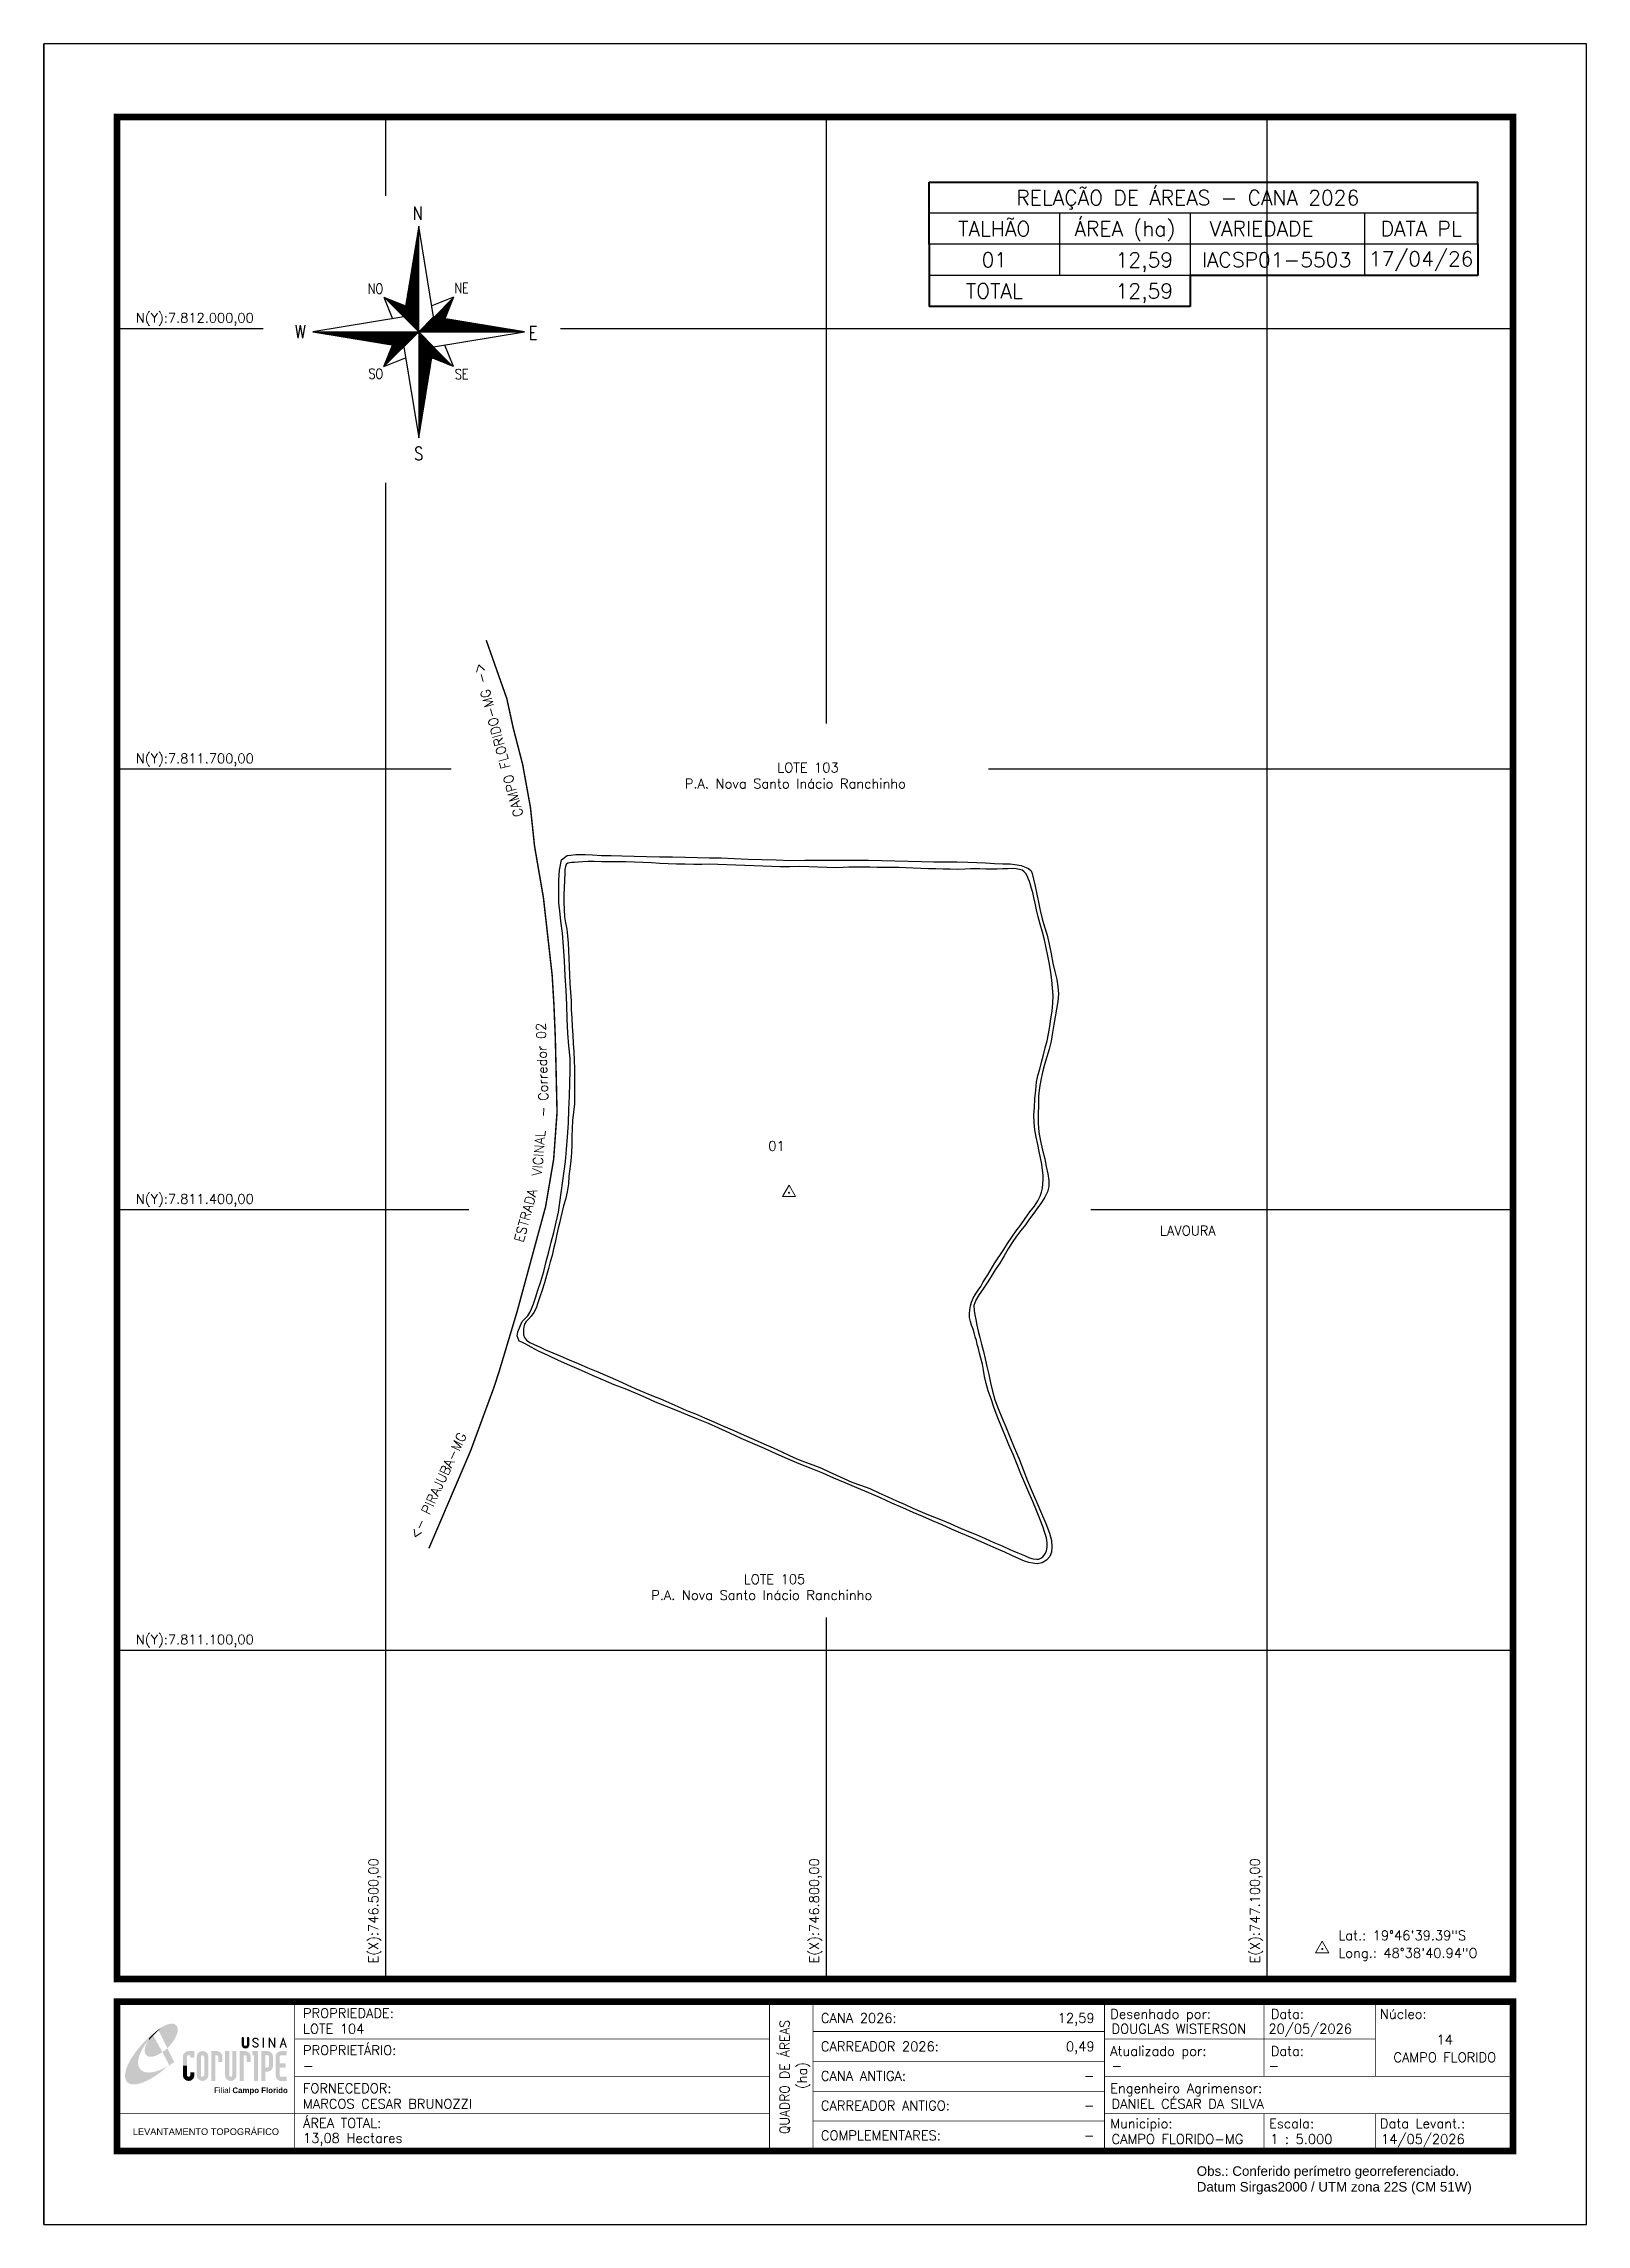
# Model space of a CAD drawing. Header units: millimetres. Extents: x 746267 to 747317, y 7810709 to 7812194.
import ezdxf
from ezdxf.enums import TextEntityAlignment as Align

# ---------------------------------------------------------------- set-up
doc = ezdxf.new("R2010")
doc.units = ezdxf.units.MM
doc.linetypes.add('LIN0', pattern=[0])
for name, color, linetype in [('0114LOTE104', 1, 'Continuous'), ('0114LOTE104001', 5, 'Continuous'), ('CONFRONTANTES', 7, 'Continuous'), ('ESTRADA', 1, 'Continuous'), ('MALHA', 8, 'Continuous'), ('MARGEM', 5, 'Continuous'), ('QUADRO_DE_AREAS_CANA_2023', 7, 'Continuous'), ('SETA_NORTE', 3, 'Continuous'), ('TEXTO', 7, 'Continuous')]:
    doc.layers.add(name, color=color, linetype=linetype)
doc.styles.add('ARIAL', font='arial.ttf')
doc.styles.add('marcelo', font='arial.ttf')
doc.styles.add('ROMANS', font='romans')
doc.styles.add('Simplex', font='simplex.shx')
doc.styles.get("Standard").update_dxf_attribs({"font": 'arial.ttf'})

msp = doc.modelspace()

# ---------------------------------------------------------------- texts
at = {"layer": 'CONFRONTANTES', "linetype": 'Continuous', "style": 'Simplex'}
for s, rotation, p in [('CAMPO FLORIDO-MG ->', 105, (746593.7, 7811668.3)), ('Corredor 02', 92, (746610.6, 7811474.1)), ('- ', 87, (746610.1, 7811462.8)), (' VICINAL', 85, (746605.6, 7811418.2)), ('ESTRADA', 75, (746593.6, 7811377.2)), ('<- PIRAJUBA-MG', 425, (746522, 7811175))]:
    msp.add_text(s, height=6.5, rotation=rotation, dxfattribs=at).set_placement(p)
for s, p in [('LOTE 103 ', (746766.5, 7811697.7)), ('P.A. Nova Santo Inácio Ranchinho', (746703.6, 7811686.8)), ('LAVOURA', (747027, 7811382.4)), ('LOTE 105 ', (746743.7, 7811145)), ('P.A. Nova Santo Inácio Ranchinho', (746680.7, 7811134.2))]:
    msp.add_text(s, height=6.5, dxfattribs=at).set_placement(p)
at = {"layer": 'MALHA', "style": 'Simplex'}
for s, p in [('N(Y):7.812.000,00', (746370.1, 7812007.2)), ('N(Y):7.811.700,00', (746370.1, 7811707.2)), ('N(Y):7.811.400,00', (746370.1, 7811407.2)), ('N(Y):7.811.100,00', (746370.1, 7811107.2))]:
    msp.add_text(s, height=6.5, dxfattribs=at).set_placement(p, align=Align.MIDDLE_CENTER)
for s, p in [('E(X):746.500,00', (746491.6, 7810922.4)), ('E(X):746.800,00', (746791.6, 7810922.4)), ('E(X):747.100,00', (747091.6, 7810922.4))]:
    msp.add_text(s, height=6.5, rotation=90, dxfattribs=at).set_placement(p, align=Align.MIDDLE_CENTER)
at = {"layer": 'MARGEM', "color": 7, "linetype": 'Continuous', "lineweight": 9}
for s, style, p in [('PROPRIEDADE:', 'Simplex', (746443.7, 7810856)), ('Desenhado por:', 'Simplex', (746993.1, 7810855.5)), ('Data:', 'Simplex', (747102.4, 7810855.5)), ('Núcleo:', 'Simplex', (747176.7, 7810855.5)), ('PROPRIETÁRIO:', 'Simplex', (746443.7, 7810830.8)), ('Atualizado por:', 'Simplex', (746993.1, 7810830.2)), ('Data:', 'Simplex', (747102.4, 7810830.2)), ('FORNECEDOR:', 'Simplex', (746443.7, 7810804.9)), ('Engenheiro Agrimensor:', 'Simplex', (746993.1, 7810804.9)), ('ÁREA TOTAL:', 'Simplex', (746443.7, 7810781.2)), ('Municipio:', 'Simplex', (746993.1, 7810780.9)), ('Escala:', 'Simplex', (747101.2, 7810780.9)), ('Data Levant.:', 'Simplex', (747176.7, 7810780.9)), ('Obs.: Conferido perímetro georreferenciado.', 'marcelo', (747052, 7810748.5)), ('Datum Sirgas2000 / UTM zona 22S (CM 51W)', 'marcelo', (747052, 7810737.8))]:
    msp.add_text(s, height=6.5, dxfattribs=dict(at, style=style)).set_placement(p, align=Align.TOP_LEFT)
at = {"layer": 'MARGEM', "color": 7, "linetype": 'Continuous', "style": 'Simplex'}
for s, p in [('CANA 2026:', (746796.2, 7810852.7)), ('LOTE 104', (746443.7, 7810845.4)), ('CARREADOR 2026:', (746796.2, 7810833.4)), ('DOUGLAS WISTERSON', (746994, 7810845.4)), ('20/05/2026', (747100.8, 7810845.4)), ('-', (746443.7, 7810820.2)), ('CANA ANTIGA:', (746796.2, 7810813.3)), ('-', (746994, 7810820.2)), ('-', (747100.8, 7810820.2)), ('MARCOS CESAR BRUNOZZI', (746443.7, 7810794.3)), ('CARREADOR ANTIGO:', (746796.2, 7810793.1)), ('DANIEL CÉSAR DA SILVA', (746994, 7810794.3)), ('13,08 Hectares', (746443.7, 7810771)), ('COMPLEMENTARES:', (746796.2, 7810772.8)), ('CAMPO FLORIDO-MG', (746994, 7810770.3)), ('1 : 5.000', (747102, 7810770.3)), ('14/05/2026', (747177.5, 7810770.3))]:
    msp.add_text(s, height=6.5, dxfattribs=at).set_placement(p, align=Align.TOP_LEFT)
for s, p in [('12,59', (746982.5, 7810852.7)), ('0,49', (746982.5, 7810833.4)), ('-', (746982.5, 7810813.3)), ('-', (746982.5, 7810793.1)), ('-', (746982.5, 7810772.8))]:
    msp.add_text(s, height=6.5, dxfattribs=at).set_placement(p, align=Align.TOP_RIGHT)
at = {"layer": 'MARGEM', "color": 7, "linetype": 'Continuous', "style": 'Simplex', "width": 0.95}
msp.add_text('QUADRO DE ÁREAS', height=6.5, rotation=90, dxfattribs=at).set_placement((746771.5, 7810809.3), align=Align.MIDDLE_CENTER)
at = {"layer": 'MARGEM', "color": 7, "linetype": 'Continuous', "style": 'Simplex'}
for s, p in [('14', (747220.8, 7810834.7)), ('CAMPO FLORIDO', (747220.8, 7810822.7))]:
    msp.add_text(s, height=6.5, dxfattribs=at).set_placement(p, align=Align.MIDDLE_CENTER)
msp.add_text('(ha)', height=6.5, rotation=90, dxfattribs=at).set_placement((746783.4, 7810810.3), align=Align.MIDDLE_CENTER)
at = {"layer": 'MARGEM', "color": 7, "linetype": 'ByBlock'}
msp.add_text('LEVANTAMENTO TOPOGRÁFICO', height=4.5, dxfattribs=at).set_placement((746377.6, 7810772.1), align=Align.MIDDLE_CENTER)
at = {"layer": 'QUADRO_DE_AREAS_CANA_2023', "linetype": 'Continuous', "style": 'Simplex'}
for s, height, p in [('RELAÇÃO DE ÁREAS - CANA 2026', 10.144, (747045.9, 7812089)), ('TALHÃO', 10.14, (746914.2, 7812067.9)), ('ÁREA (ha)', 10.14, (747003.1, 7812067.9)), ('VARIEDADE', 10.14, (747096.1, 7812067.9)), ('DATA PL', 10.14, (747204.7, 7812067.9)), ('01', 10.14, (746914.2, 7812046.7)), ('IACSP01-5503', 10.144, (747106.3, 7812046.7)), ('17/04/26', 10.14, (747204.7, 7812047.4)), ('TOTAL', 10.14, (746914.2, 7812025.5))]:
    msp.add_text(s, height=height, dxfattribs=at).set_placement(p, align=Align.MIDDLE_CENTER)
for p in [(747035.9, 7812041.6), (747035.9, 7812020.4)]:
    msp.add_text('12,59', height=10.14, dxfattribs=at).set_placement(p, align=Align.RIGHT)
at = {"layer": 'TEXTO', "linetype": 'Continuous', "style": 'Simplex'}
msp.add_text('01', height=6.5, dxfattribs=at).set_placement((746766, 7811443.3), align=Align.MIDDLE_CENTER)
at = {"layer": 'TEXTO', "linetype": 'ByBlock', "style": 'Simplex'}
for s, p in [('Lat.: 19°46\'39.39"S', (747148.4, 7810902.5, 328.4)), ('Long.: 48°38\'40.94"O', (747148.4, 7810890.5, 328.4))]:
    msp.add_text(s, height=6.5, dxfattribs=at).set_placement(p)

# ---------------------------------------------------------------- blocks, each defined once
blk = doc.blocks.new('A$C78F83FB3')
at = {"layer": 'MARGEM'}
h = blk.add_hatch(color=20, dxfattribs=at)
edge = h.paths.add_edge_path()
edge.add_ellipse((19.49, 23.77), major_axis=(-6.68, -6.67), ratio=0.469426, start_angle=292.73277, end_angle=601.25787)
edge.add_ellipse((22.83, 22.05), major_axis=(12.64, 11.29), ratio=0.457614, start_angle=79.90686, end_angle=107.91393)
edge = h.paths.add_edge_path()
edge.add_ellipse((18.28, 18.7), major_axis=(13.95, 13.59), ratio=0.386848, start_angle=63.96117, end_angle=264.59932)
edge.add_ellipse((22.83, 22.05), major_axis=(12.64, 11.29), ratio=0.457614, start_angle=107.91393, end_angle=245.11815, ccw=False)
edge.add_ellipse((19.49, 23.77), major_axis=(-6.68, -6.67), ratio=0.469426, start_angle=241.25787, end_angle=292.73277, ccw=False)
for color, points in [(20, [(15.46, 26.12), (14.17, 24.81), (14.06, 24.24), (14.39, 23.97), (14.67, 24.54), (19.47, 29.32), (18.48, 28.66), (17.31, 27.78)]), (7, [(58.42, 24.9), (57.9, 24.9), (57.9, 21.73, -0.414214), (57.15, 20.98), (56.84, 20.98, -0.414214), (56.09, 21.73), (56.09, 24.9), (55.57, 24.9), (55.57, 21.73, 0.414214), (56.84, 20.46), (57.15, 20.46, 0.414214), (58.42, 21.73)]), (7, [(61.7, 24.9), (61.23, 24.9, 0.396318), (60.04, 23.78), (60.04, 23.72, 0.151912), (60.39, 22.97), (60.46, 22.92), (62.18, 22), (62.85, 21.83, 0.12407), (62.51, 22.42), (60.75, 23.36, -0.13192), (60.56, 23.77, -0.385578), (61.23, 24.37), (61.7, 24.37, -0.414214), (62.37, 23.7), (62.89, 23.7, 0.414214)]), (7, [(62.37, 23.7), (62.89, 23.7, 0.414214), (61.7, 24.9), (61.23, 24.9, 0.396318), (60.04, 23.78), (60.04, 23.72, 0.151912), (60.39, 22.97), (60.46, 22.92), (62.18, 22), (62.18, 22, -0.131921), (62.37, 21.59, -0.385578), (61.7, 20.98), (61.23, 20.98, -0.414214), (60.56, 21.65), (60.04, 21.65, 0.414214), (61.23, 20.46), (61.7, 20.46, 0.402546), (62.89, 21.61, 0.165292), (62.51, 22.42), (60.75, 23.36, -0.13192), (60.56, 23.77, -0.385578), (61.23, 24.37), (61.7, 24.37, -0.414214)]), (7, [(30.97, 12.46), (29.13, 12.46), (29.13, 8.21, 1), (34.29, 8.21), (34.29, 9.41), (32.45, 9.41), (32.45, 8.21, -1), (30.97, 8.21)])]:
    blk.add_hatch(color=color, dxfattribs=at).paths.add_polyline_path(points)
h = blk.add_hatch(color=7, dxfattribs=at)
h.paths.add_polyline_path([(65.24, 24.9), (64.72, 24.9), (64.72, 20.46), (65.24, 20.46)])
h.paths.add_polyline_path([(67.38, 20.46), (67.9, 20.46), (67.9, 23.74), (69.74, 20.46), (70.23, 20.46), (70.23, 24.9), (69.71, 24.9), (69.71, 21.58), (67.85, 24.9), (67.38, 24.9)])
h.paths.add_polyline_path([(72.17, 20.46), (72.72, 20.46), (73.14, 21.73), (74.49, 21.73), (74.9, 20.46), (75.45, 20.46), (74, 24.9), (73.62, 24.9)])
h.paths.add_polyline_path([(73.81, 23.8), (74.32, 22.25), (73.31, 22.25)], flags=16)
h = blk.add_hatch(color=7, dxfattribs=at)
h.paths.add_polyline_path([(31.71, 18.93, 0.414214), (29.13, 16.35), (29.13, 12.46), (30.97, 12.46), (30.97, 16.35, -0.414214), (31.71, 17.09), (32.45, 17.09), (32.45, 16.02), (34.29, 16.02), (34.29, 18.93)])
h.paths.add_polyline_path([(44.15, 17.09, -0.414214), (44.89, 16.35), (44.89, 14.1), (46.72, 14.1), (46.72, 16.17, 0.433937), (44.15, 18.93), (41.77, 18.93), (41.77, 12.46), (43.61, 12.46), (43.61, 17.09)])
h.paths.add_polyline_path([(43.61, 12.46), (41.77, 12.46), (41.77, 5.62), (43.61, 5.62)])
h.paths.add_polyline_path([(47.92, 12.46), (49.75, 12.46), (49.75, 18.93), (47.92, 18.93)])
h.paths.add_polyline_path([(52.91, 18.93), (51.08, 18.93), (51.08, 12.46), (52.91, 12.46)])
h.paths.add_polyline_path([(51.08, 8.12, -1), (49.75, 8.12), (49.75, 12.46), (47.92, 12.46), (47.92, 8.12, 1), (52.91, 8.12), (52.91, 12.46), (51.08, 12.46)])
h.paths.add_polyline_path([(54.41, 12.46), (56.25, 12.46), (56.25, 17.09), (56.79, 17.09, -0.414214), (57.53, 16.35), (57.53, 14.1), (59.36, 14.1), (59.36, 16.17, 0.433937), (56.79, 18.93), (54.41, 18.93)])
h.paths.add_polyline_path([(56.25, 12.46), (54.41, 12.46), (54.41, 5.62), (56.25, 5.62)])
h.paths.add_polyline_path([(60.73, 12.46), (62.58, 12.46), (62.58, 18.93), (60.02, 18.93), (60.02, 17.08), (60.73, 17.08)])
h.paths.add_polyline_path([(62.58, 12.46), (60.73, 12.46), (60.73, 5.62), (62.58, 5.62)])
h.paths.add_polyline_path([(64.06, 12.46), (65.82, 12.46), (65.82, 17.17), (66.66, 17.17, -0.450417), (67.48, 16.25), (67.48, 12.46), (69.24, 12.46, 0.002307), (69.24, 12.48, 0.005282), (69.23, 12.54, -0.000938), (69.23, 12.53), (69.23, 16.17, 0.433937), (66.66, 18.93), (64.06, 18.93)])
h.paths.add_polyline_path([(64.06, 5.62), (65.82, 5.62), (65.82, 9.77), (66.66, 9.77, 0.426056), (69.24, 12.46), (67.48, 12.46), (67.48, 12.45, -0.450417), (66.66, 11.53), (65.82, 11.53), (65.82, 12.46), (64.06, 12.46)])
h.paths.add_polyline_path([(70.37, 12.46), (74.87, 12.46), (74.87, 13.44), (72.21, 13.44), (72.21, 16.35, -0.414214), (72.95, 17.09), (75.38, 17.09), (75.38, 18.93), (72.95, 18.93, 0.414214), (70.37, 16.35)])
h.paths.add_polyline_path([(72.21, 11.62), (74.87, 11.62), (74.87, 12.46), (70.37, 12.46), (70.37, 8.21, 0.414214), (72.95, 5.62), (75.38, 5.62), (75.38, 7.47), (72.95, 7.47, -0.414214), (72.21, 8.21)])
h = blk.add_hatch(color=7, dxfattribs=at)
h.paths.add_polyline_path([(35.29, 16.35), (35.29, 8.21, 1), (40.46, 8.21, 0.016978), (40.45, 8.38), (40.45, 16.17, 0.433937), (37.88, 18.93), (37.87, 18.93, 0.41391)])
h.paths.add_polyline_path([(38.62, 16.35), (38.62, 8.21, -1), (37.13, 8.21), (37.13, 16.35, -1)], flags=16)
at = {"layer": 'MARGEM', "color": 7}
blk.add_lwpolyline([(58.42, 24.9), (57.9, 24.9), (57.9, 21.73, -0.414214), (57.15, 20.98), (56.84, 20.98, -0.414214), (56.09, 21.73), (56.09, 24.9), (55.57, 24.9), (55.57, 21.73, 0.414214), (56.84, 20.46), (57.15, 20.46, 0.414214), (58.42, 21.73), (58.42, 24.9)], format="xyb", close=True, dxfattribs=at)
at = {"layer": 'MARGEM', "color": 252, "insert": (43.05, 2.72), "char_height": 2.5, "attachment_point": 1, "style": 'ARIAL'}
blk.add_mtext_dynamic_manual_height_columns('Filial {\\fArial|b1|i0|c0|p34;Campo Florido}', width=33.0271, gutter_width=2.46, heights=[2.95], dxfattribs=at)
blk = doc.blocks.new('A$C309442C0')
at = {"layer": 'SETA_NORTE', "linetype": 'Continuous'}
h = blk.add_hatch(dxfattribs=at)
h.set_pattern_fill('ANSI31', color=256, scale=0.1375, angle=-90, style=0)
h.set_pattern_definition([(315, (-215853.3434, 13873.16845), (0.3086963042, 0.3086963042), [])])
h.paths.add_polyline_path([(73.5, 97.4), (74.7, 104.9), (60, 110.8)])
h = blk.add_hatch(dxfattribs=at)
h.set_pattern_fill('ANSI31', color=256, scale=0.1375, angle=180, style=0)
h.set_pattern_definition([(225, (13869.59828, 216024.21475), (0.3086963042, -0.3086963042), [])])
h.paths.add_polyline_path([(93.8, 97.4), (101.4, 96.2), (107.3, 110.8)])
h = blk.add_hatch(dxfattribs=at)
h.set_pattern_fill('ANSI31', color=256, scale=0.1375, style=0)
h.set_pattern_definition([(45, (-13702.2971, -215849.77324), (-0.3086963042, 0.3086963042), [])])
h.paths.add_polyline_path([(73.5, 77), (65.9, 78.3), (60, 63.6)])
h = blk.add_hatch(dxfattribs=at)
h.set_pattern_fill('ANSI31', color=256, scale=0.1375, angle=90, style=0)
h.set_pattern_definition([(135, (216020.6446, -13698.72693), (-0.3086963042, -0.3086963042), [])])
h.paths.add_polyline_path([(93.8, 77), (92.6, 69.5), (107.3, 63.6)])
for p, q in [((81.6, 146.8), (83.7, 148.9)), ((81.7, 147.6), (83.7, 149.5)), ((81.8, 148.3), (83.7, 150.1)), ((82, 149.1), (83.7, 150.8)), ((82.1, 149.9), (83.7, 151.4)), ((82.2, 150.6), (83.7, 152.1)), ((82.3, 151.4), (83.7, 152.7)), ((82.5, 152.2), (83.7, 153.3)), ((82.6, 152.9), (83.7, 154)), ((82.7, 153.7), (83.7, 154.6)), ((82.9, 154.4), (83.7, 155.2)), ((83, 155.2), (83.7, 155.9)), ((83.1, 156), (83.7, 156.5)), ((83.2, 156.7), (83.7, 157.2)), ((83.4, 157.5), (83.7, 157.8)), ((83.5, 158.3), (83.7, 158.4)), ((83.6, 159), (83.7, 159.1)), ((78.7, 129.3), (83.7, 134.2)), ((78.8, 130), (83.7, 134.9)), ((79, 130.8), (83.7, 135.5)), ((79.1, 131.6), (83.7, 136.1)), ((79.2, 132.3), (83.7, 136.8)), ((79.3, 133.1), (83.7, 137.4)), ((79.5, 133.8), (83.7, 138)), ((79.6, 134.6), (83.7, 138.7)), ((79.7, 135.4), (83.7, 139.3)), ((79.8, 136.1), (83.7, 140)), ((80, 136.9), (83.7, 140.6)), ((80.1, 137.7), (83.7, 141.2)), ((80.2, 138.4), (83.7, 141.9)), ((80.3, 139.2), (83.7, 142.5)), ((80.5, 139.9), (83.7, 143.1)), ((80.6, 140.7), (83.7, 143.8)), ((80.7, 141.5), (83.7, 144.4)), ((80.8, 142.2), (83.7, 145)), ((81, 143), (83.7, 145.7)), ((81.1, 143.8), (83.7, 146.3)), ((81.2, 144.5), (83.7, 147)), ((81.3, 145.3), (83.7, 147.6)), ((81.5, 146.1), (83.7, 148.2)), ((75.7, 111), (83.7, 118.9)), ((75.8, 111.7), (83.7, 119.6)), ((75.9, 112.5), (83.7, 120.2)), ((76.1, 113.3), (83.7, 120.8)), ((76.2, 114), (83.7, 121.5)), ((76.3, 114.8), (83.7, 122.1)), ((76.4, 115.5), (83.7, 122.8)), ((76.6, 116.3), (83.7, 123.4)), ((76.7, 117.1), (83.7, 124)), ((76.8, 117.8), (83.7, 124.7)), ((76.9, 118.6), (83.7, 125.3)), ((77.1, 119.4), (83.7, 125.9)), ((77.2, 120.1), (83.7, 126.6)), ((77.3, 120.9), (83.7, 127.2)), ((77.4, 121.6), (83.7, 127.8)), ((77.6, 122.4), (83.7, 128.5)), ((77.7, 123.2), (83.7, 129.1)), ((77.8, 123.9), (83.7, 129.8)), ((78, 124.7), (83.7, 130.4)), ((78.1, 125.5), (83.7, 131)), ((78.2, 126.2), (83.7, 131.7)), ((78.3, 127), (83.7, 132.3)), ((78.5, 127.7), (83.7, 132.9)), ((78.6, 128.5), (83.7, 133.6)), ((60, 110.8), (74.7, 104.9)), ((60, 110.8), (65.9, 96.2)), ((73.5, 97.3), (83.7, 107.5)), ((73.6, 98), (83.7, 108.1)), ((73.7, 98.8), (83.7, 108.7)), ((73.8, 99.5), (83.7, 109.4)), ((73.8, 97), (83.7, 106.8)), ((73.9, 100.3), (83.7, 110)), ((74.1, 101.1), (83.7, 110.6)), ((74.2, 101.8), (83.7, 111.3)), ((74.2, 96.7), (83.7, 106.2)), ((74.3, 102.6), (83.7, 111.9)), ((74.4, 103.3), (83.7, 112.6)), ((74.5, 96.4), (83.7, 105.6)), ((74.6, 104.1), (83.7, 113.2)), ((74.7, 104.9), (83.7, 113.8)), ((74.8, 105.6), (83.7, 114.5)), ((74.8, 96.1), (83.7, 104.9)), ((74.9, 106.4), (83.7, 115.1)), ((75.1, 107.2), (83.7, 115.7)), ((75.1, 95.7), (83.7, 104.3)), ((75.2, 107.9), (83.7, 116.4)), ((75.3, 108.7), (83.7, 117)), ((75.4, 109.4), (83.7, 117.7)), ((75.6, 110.2), (83.7, 118.3)), ((107.3, 110.8), (92.6, 104.9)), ((107.3, 110.8), (101.4, 96.2)), ((75.4, 95.4), (83.7, 103.6)), ((75.8, 95.1), (83.7, 103)), ((76.1, 94.8), (83.7, 102.4)), ((76.4, 94.5), (83.7, 101.7)), ((76.7, 94.2), (83.7, 101.1)), ((77, 93.8), (83.7, 100.5)), ((77.4, 93.5), (83.7, 99.8)), ((77.7, 93.2), (83.7, 99.2)), ((78, 92.9), (83.7, 98.5)), ((78.3, 92.6), (83.7, 97.9)), ((78.6, 92.2), (83.7, 97.3)), ((78.9, 91.9), (83.7, 96.6)), ((79.3, 91.6), (83.7, 96)), ((79.6, 91.3), (83.7, 95.4)), ((79.9, 91), (83.7, 94.7)), ((80.2, 90.7), (83.7, 94.1)), ((80.5, 90.3), (83.7, 93.4)), ((80.9, 90), (83.7, 92.8)), ((81.2, 89.7), (83.7, 92.2)), ((81.5, 89.4), (83.7, 91.5)), ((81.8, 89.1), (83.7, 90.9)), ((82.1, 88.7), (83.7, 90.3)), ((82.4, 88.4), (83.7, 89.6)), ((83.8, 87.2), (94, 97.4)), ((84.4, 87.2), (94.5, 97.3)), ((85.1, 87.2), (95.1, 97.2)), ((85.7, 87.2), (95.6, 97.1)), ((86.3, 87.2), (96.2, 97)), ((87, 87.2), (96.7, 96.9)), ((87.6, 87.2), (97.2, 96.9)), ((88.3, 87.2), (97.8, 96.8)), ((88.9, 87.2), (98.3, 96.7)), ((89.5, 87.2), (98.9, 96.6)), ((90.2, 87.2), (99.4, 96.5)), ((90.8, 87.2), (100, 96.4)), ((91.4, 87.2), (100.5, 96.3)), ((92.1, 87.2), (101.1, 96.2)), ((92.7, 87.2), (101.6, 96.1)), ((93.4, 87.2), (102.2, 96)), ((94, 87.2), (102.7, 96)), ((94.6, 87.2), (103.3, 95.9)), ((95.3, 87.2), (103.8, 95.8)), ((95.9, 87.2), (104.4, 95.7)), ((96.5, 87.2), (104.9, 95.6)), ((97.2, 87.2), (105.5, 95.5)), ((97.8, 87.2), (106, 95.4)), ((98.4, 87.2), (106.5, 95.3)), ((99.1, 87.2), (107.1, 95.2)), ((99.7, 87.2), (107.6, 95.1)), ((100.4, 87.2), (108.2, 95.1)), ((101, 87.2), (108.7, 95)), ((101.6, 87.2), (109.3, 94.9)), ((102.3, 87.2), (109.8, 94.8)), ((102.9, 87.2), (110.4, 94.7)), ((103.5, 87.2), (110.9, 94.6)), ((104.2, 87.2), (111.5, 94.5)), ((104.8, 87.2), (112, 94.4)), ((105.5, 87.2), (112.6, 94.3)), ((106.1, 87.2), (113.1, 94.2)), ((106.7, 87.2), (113.7, 94.1)), ((107.4, 87.2), (114.2, 94.1)), ((108, 87.2), (114.8, 94)), ((108.6, 87.2), (115.3, 93.9)), ((109.3, 87.2), (115.8, 93.8)), ((109.9, 87.2), (116.4, 93.7)), ((110.6, 87.2), (116.9, 93.6)), ((111.2, 87.2), (117.5, 93.5)), ((111.8, 87.2), (118, 93.4)), ((112.5, 87.2), (118.6, 93.3)), ((113.1, 87.2), (119.1, 93.2)), ((113.7, 87.2), (119.7, 93.2)), ((114.4, 87.2), (120.2, 93.1)), ((115, 87.2), (120.8, 93)), ((115.6, 87.2), (121.3, 92.9)), ((116.3, 87.2), (121.9, 92.8)), ((116.9, 87.2), (122.4, 92.7)), ((117.6, 87.2), (123, 92.6)), ((118.2, 87.2), (123.5, 92.5)), ((118.8, 87.2), (124, 92.4)), ((119.5, 87.2), (124.6, 92.3)), ((120.1, 87.2), (125.1, 92.3)), ((120.7, 87.2), (125.7, 92.2)), ((121.4, 87.2), (126.2, 92.1)), ((122, 87.2), (126.8, 92)), ((122.7, 87.2), (127.3, 91.9)), ((123.3, 87.2), (127.9, 91.8)), ((123.9, 87.2), (128.4, 91.7)), ((124.6, 87.2), (129, 91.6)), ((125.2, 87.2), (129.5, 91.5)), ((125.8, 87.2), (130.1, 91.4)), ((126.5, 87.2), (130.6, 91.4)), ((127.1, 87.2), (131.2, 91.3)), ((127.8, 87.2), (131.7, 91.2)), ((128.4, 87.2), (132.3, 91.1)), ((129, 87.2), (132.8, 91)), ((129.7, 87.2), (133.3, 90.9)), ((130.3, 87.2), (133.9, 90.8)), ((130.9, 87.2), (134.4, 90.7)), ((131.6, 87.2), (135, 90.6)), ((132.2, 87.2), (135.5, 90.5)), ((132.8, 87.2), (136.1, 90.5)), ((133.5, 87.2), (136.6, 90.4)), ((134.1, 87.2), (137.2, 90.3)), ((134.8, 87.2), (137.7, 90.2)), ((135.4, 87.2), (138.3, 90.1)), ((136, 87.2), (138.8, 90)), ((136.7, 87.2), (139.4, 89.9)), ((137.3, 87.2), (139.9, 89.8)), ((137.9, 87.2), (140.5, 89.7)), ((138.6, 87.2), (141, 89.6)), ((139.2, 87.2), (141.6, 89.6)), ((139.9, 87.2), (142.1, 89.5)), ((140.5, 87.2), (142.6, 89.4)), ((141.1, 87.2), (143.2, 89.3)), ((141.8, 87.2), (143.7, 89.2)), ((142.4, 87.2), (144.3, 89.1)), ((11.8, 87.2), (11.8, 87.2)), ((12.3, 87.1), (12.4, 87.2)), ((12.9, 87), (13.1, 87.2)), ((13.4, 86.9), (13.7, 87.2)), ((14, 86.8), (14.4, 87.2)), ((14.5, 86.7), (15, 87.2)), ((15.1, 86.6), (15.6, 87.2)), ((15.6, 86.6), (16.3, 87.2)), ((16.2, 86.5), (16.9, 87.2)), ((16.7, 86.4), (17.5, 87.2)), ((17.2, 86.3), (18.2, 87.2)), ((17.8, 86.2), (18.8, 87.2)), ((18.3, 86.1), (19.5, 87.2)), ((18.9, 86), (20.1, 87.2)), ((19.4, 85.9), (20.7, 87.2)), ((20, 85.8), (21.4, 87.2)), ((20.5, 85.7), (22, 87.2)), ((21.1, 85.7), (22.6, 87.2)), ((21.6, 85.6), (23.3, 87.2)), ((22.2, 85.5), (23.9, 87.2)), ((22.7, 85.4), (24.6, 87.2)), ((23.3, 85.3), (25.2, 87.2)), ((23.8, 85.2), (25.8, 87.2)), ((24.4, 85.1), (26.5, 87.2)), ((24.9, 85), (27.1, 87.2)), ((25.5, 84.9), (27.7, 87.2)), ((26, 84.8), (28.4, 87.2)), ((26.5, 84.8), (29, 87.2)), ((27.1, 84.7), (29.6, 87.2)), ((27.6, 84.6), (30.3, 87.2)), ((28.2, 84.5), (30.9, 87.2)), ((28.7, 84.4), (31.6, 87.2)), ((29.3, 84.3), (32.2, 87.2)), ((29.8, 84.2), (32.8, 87.2)), ((30.4, 84.1), (33.5, 87.2)), ((30.9, 84), (34.1, 87.2)), ((31.5, 83.9), (34.7, 87.2)), ((32, 83.9), (35.4, 87.2)), ((32.6, 83.8), (36, 87.2)), ((33.1, 83.7), (36.7, 87.2)), ((33.7, 83.6), (37.3, 87.2)), ((34.2, 83.5), (37.9, 87.2)), ((34.7, 83.4), (38.6, 87.2)), ((35.3, 83.3), (39.2, 87.2)), ((35.8, 83.2), (39.8, 87.2)), ((36.4, 83.1), (40.5, 87.2)), ((36.9, 83), (41.1, 87.2)), ((37.5, 83), (41.8, 87.2)), ((38, 82.9), (42.4, 87.2)), ((38.6, 82.8), (43, 87.2)), ((39.1, 82.7), (43.7, 87.2)), ((39.7, 82.6), (44.3, 87.2)), ((40.2, 82.5), (44.9, 87.2)), ((40.8, 82.4), (45.6, 87.2)), ((41.3, 82.3), (46.2, 87.2)), ((41.9, 82.2), (46.8, 87.2)), ((42.4, 82.1), (47.5, 87.2)), ((43, 82.1), (48.1, 87.2)), ((43.5, 82), (48.8, 87.2)), ((44, 81.9), (49.4, 87.2)), ((44.6, 81.8), (50, 87.2)), ((45.1, 81.7), (50.7, 87.2)), ((45.7, 81.6), (51.3, 87.2)), ((46.2, 81.5), (51.9, 87.2)), ((46.8, 81.4), (52.6, 87.2)), ((47.3, 81.3), (53.2, 87.2)), ((47.9, 81.2), (53.9, 87.2)), ((48.4, 81.2), (54.5, 87.2)), ((49, 81.1), (55.1, 87.2)), ((49.5, 81), (55.8, 87.2)), ((50.1, 80.9), (56.4, 87.2)), ((50.6, 80.8), (57, 87.2)), ((51.2, 80.7), (57.7, 87.2)), ((51.7, 80.6), (58.3, 87.2)), ((52.3, 80.5), (59, 87.2)), ((52.8, 80.4), (59.6, 87.2)), ((53.3, 80.3), (60.2, 87.2)), ((53.9, 80.3), (60.9, 87.2)), ((54.4, 80.2), (61.5, 87.2)), ((55, 80.1), (62.1, 87.2)), ((55.5, 80), (62.8, 87.2)), ((56.1, 79.9), (63.4, 87.2)), ((56.6, 79.8), (64, 87.2)), ((57.2, 79.7), (64.7, 87.2)), ((57.7, 79.6), (65.3, 87.2)), ((58.3, 79.5), (66, 87.2)), ((58.8, 79.4), (66.6, 87.2)), ((59.4, 79.4), (67.2, 87.2)), ((59.9, 79.3), (67.9, 87.2)), ((83.7, 87.2), (60, 63.6)), ((60, 63.6), (65.9, 78.3)), ((60.5, 79.2), (68.5, 87.2)), ((61, 79.1), (69.1, 87.2)), ((61.5, 79), (69.8, 87.2)), ((62.1, 78.9), (70.4, 87.2)), ((62.6, 78.8), (71.1, 87.2)), ((63.2, 78.7), (71.7, 87.2)), ((63.7, 78.6), (72.3, 87.2)), ((64.3, 78.5), (73, 87.2)), ((64.8, 78.4), (73.6, 87.2)), ((65.4, 78.4), (74.2, 87.2)), ((65.9, 78.3), (74.9, 87.2)), ((66.5, 78.2), (75.5, 87.2)), ((67, 78.1), (76.2, 87.2)), ((67.6, 78), (76.8, 87.2)), ((68.1, 77.9), (77.4, 87.2)), ((68.7, 77.8), (78.1, 87.2)), ((69.2, 77.7), (78.7, 87.2)), ((69.8, 77.6), (79.3, 87.2)), ((70.3, 77.5), (80, 87.2)), ((70.8, 77.5), (80.6, 87.2)), ((71.4, 77.4), (81.2, 87.2)), ((71.9, 77.3), (81.9, 87.2)), ((72.5, 77.2), (82.5, 87.2)), ((73, 77.1), (83.2, 87.2)), ((82.8, 88.1), (83.7, 89)), ((83.1, 87.8), (83.7, 88.4)), ((83.4, 87.5), (83.7, 87.7)), ((83.7, 87.1), (83.7, 87.1)), ((83.7, 86.4), (84, 86.8)), ((83.7, 85.8), (84.4, 86.5)), ((83.7, 85.2), (84.7, 86.2)), ((83.7, 84.5), (85, 85.9)), ((83.7, 83.9), (85.3, 85.6)), ((83.7, 83.3), (85.6, 85.2)), ((83.7, 82.6), (86, 84.9)), ((83.7, 82), (86.3, 84.6)), ((83.7, 81.3), (86.6, 84.3)), ((83.7, 80.7), (86.9, 84)), ((83.7, 80.1), (87.2, 83.6)), ((83.7, 79.4), (87.5, 83.3)), ((83.7, 78.8), (87.9, 83)), ((83.7, 78.2), (88.2, 82.7)), ((83.7, 77.5), (88.5, 82.4)), ((83.7, 76.9), (88.8, 82.1)), ((83.7, 76.2), (89.1, 81.7)), ((83.7, 75.6), (89.5, 81.4)), ((83.7, 75), (89.8, 81.1)), ((83.7, 74.3), (90.1, 80.8)), ((83.7, 73.7), (90.4, 80.5)), ((83.7, 73.1), (90.7, 80.1)), ((83.7, 72.4), (91, 79.8)), ((83.7, 71.8), (91.4, 79.5)), ((83.7, 71.2), (91.7, 79.2)), ((83.7, 70.5), (92, 78.9)), ((83.7, 69.9), (92.3, 78.5)), ((83.7, 69.2), (92.6, 78.2)), ((83.7, 68.6), (93, 77.9)), ((83.7, 68), (93.3, 77.6)), ((83.7, 67.3), (93.6, 77.3)), ((83.7, 66.7), (93.8, 76.9)), ((83.7, 66.1), (93.7, 76.1)), ((83.7, 65.4), (93.6, 75.3)), ((83.7, 64.8), (93.4, 74.6)), ((107.3, 63.6), (101.4, 78.3)), ((143, 87.2), (144.8, 89)), ((143.7, 87.2), (145.4, 88.9)), ((144.3, 87.2), (145.9, 88.8)), ((144.9, 87.2), (146.5, 88.7)), ((145.6, 87.2), (147, 88.7)), ((146.2, 87.2), (147.6, 88.6)), ((146.9, 87.2), (148.1, 88.5)), ((147.5, 87.2), (148.7, 88.4)), ((148.1, 87.2), (149.2, 88.3)), ((148.8, 87.2), (149.8, 88.2)), ((149.4, 87.2), (150.3, 88.1)), ((150, 87.2), (150.8, 88)), ((150.7, 87.2), (151.4, 87.9)), ((151.3, 87.2), (151.9, 87.8)), ((152, 87.2), (152.5, 87.8)), ((152.6, 87.2), (153, 87.7)), ((153.2, 87.2), (153.6, 87.6)), ((153.9, 87.2), (154.1, 87.5)), ((154.5, 87.2), (154.7, 87.4)), ((155.1, 87.2), (155.2, 87.3)), ((60, 63.6), (74.7, 69.5)), ((83.7, 64.1), (93.3, 73.8)), ((83.7, 63.5), (93.2, 73)), ((83.7, 62.9), (93.1, 72.3)), ((83.7, 62.2), (92.9, 71.5)), ((83.7, 61.6), (92.8, 70.8)), ((83.7, 61), (92.7, 70)), ((83.7, 60.3), (92.6, 69.2)), ((83.7, 59.7), (92.4, 68.5)), ((83.7, 59), (92.3, 67.7)), ((83.7, 58.4), (92.2, 66.9)), ((83.7, 57.8), (92.1, 66.2)), ((83.7, 57.1), (91.9, 65.4)), ((83.7, 56.5), (91.8, 64.7)), ((83.7, 55.9), (91.7, 63.9)), ((83.7, 55.2), (91.6, 63.1)), ((83.7, 54.6), (91.4, 62.4)), ((83.7, 54), (91.3, 61.6)), ((83.7, 53.3), (91.2, 60.8)), ((83.7, 52.7), (91.1, 60.1)), ((107.3, 63.6), (92.6, 69.5)), ((83.7, 52), (90.9, 59.3)), ((83.7, 51.4), (90.8, 58.6)), ((83.7, 50.8), (90.7, 57.8)), ((83.7, 50.1), (90.5, 57)), ((83.7, 49.5), (90.4, 56.3)), ((83.7, 48.9), (90.3, 55.5)), ((83.7, 48.2), (90.2, 54.7)), ((83.7, 47.6), (90, 54)), ((83.7, 46.9), (89.9, 53.2)), ((83.7, 46.3), (89.8, 52.5)), ((83.7, 45.7), (89.7, 51.7)), ((83.7, 45), (89.5, 50.9)), ((83.7, 44.4), (89.4, 50.2)), ((83.7, 43.8), (89.3, 49.4)), ((83.7, 43.1), (89.2, 48.6)), ((83.7, 42.5), (89, 47.9)), ((83.7, 41.8), (88.9, 47.1)), ((83.7, 41.2), (88.8, 46.3)), ((83.7, 40.6), (88.7, 45.6)), ((83.7, 39.9), (88.5, 44.8)), ((83.7, 39.3), (88.4, 44.1)), ((83.7, 38.7), (88.3, 43.3)), ((83.7, 38), (88.2, 42.5)), ((83.7, 37.4), (88, 41.8)), ((83.7, 36.8), (87.9, 41)), ((83.7, 36.1), (87.8, 40.2)), ((83.7, 35.5), (87.7, 39.5)), ((83.7, 34.8), (87.5, 38.7)), ((83.7, 34.2), (87.4, 38)), ((83.7, 33.6), (87.3, 37.2)), ((83.7, 32.9), (87.2, 36.4)), ((83.7, 32.3), (87, 35.7)), ((83.7, 31.7), (86.9, 34.9)), ((83.7, 31), (86.8, 34.1)), ((83.7, 30.4), (86.7, 33.4)), ((83.7, 29.7), (86.5, 32.6)), ((83.7, 29.1), (86.4, 31.9)), ((83.7, 28.5), (86.3, 31.1)), ((83.7, 27.8), (86.2, 30.3)), ((83.7, 27.2), (86, 29.6)), ((83.7, 26.6), (85.9, 28.8)), ((83.7, 25.9), (85.8, 28)), ((83.7, 25.3), (85.6, 27.3)), ((83.7, 24.6), (85.5, 26.5)), ((83.7, 24), (85.4, 25.8)), ((83.7, 23.4), (85.3, 25)), ((83.7, 22.7), (85.1, 24.2)), ((83.7, 22.1), (85, 23.5)), ((83.7, 21.5), (84.9, 22.7)), ((83.7, 20.8), (84.8, 21.9)), ((83.7, 20.2), (84.6, 21.2)), ((83.7, 19.6), (84.5, 20.4)), ((83.7, 18.9), (84.4, 19.7)), ((83.7, 18.3), (84.3, 18.9)), ((83.7, 17.6), (84.1, 18.1)), ((83.7, 17), (84, 17.4)), ((83.7, 16.4), (83.9, 16.6)), ((83.7, 15.7), (83.8, 15.8))]:
    blk.add_line(p, q, dxfattribs=at)
blk.add_lwpolyline([(93.8, 77), (155.7, 87.2), (93.8, 97.4), (83.7, 159.3), (73.5, 97.4), (11.6, 87.2), (73.5, 77), (83.7, 15.1)], close=True, dxfattribs=at)
for points in [[(83.7, 87.2), (83.7, 159.3)], [(83.7, 87.2), (73.5, 97.4)], [(83.7, 87.2), (93.8, 97.4)], [(11.6, 87.2), (155.7, 87.2)], [(83.7, 87.2), (73.5, 77)], [(83.7, 87.2), (93.8, 77)], [(83.7, 87.2), (83.7, 15.1)]]:
    blk.add_lwpolyline(points, dxfattribs=at)
at = {"layer": 'SETA_NORTE', "color": 7, "lineweight": 30, "style": 'ROMANS', "width": 0.8}
for s, height, p in [('N ', 8.94, (79.5, 163.6)), ('NO', 6.88, (49.1, 113.2)), ('NE', 6.87, (108, 113.7)), ('W', 8.94, (-0.7, 82.9)), ('E', 8.94, (158.6, 82.1)), ('SO', 6.88, (49.5, 55.3)), ('SE', 6.87, (108.3, 55)), ('S', 8.94, (80.6, 0))]:
    blk.add_text(s, height=height, dxfattribs=at).set_placement(p)

# ---------------------------------------------------------------- linework, layer by layer
at = {"layer": '0114LOTE104', "elevation": 618.1}
msp.add_lwpolyline([(746924.9, 7811635.3), (746929.7, 7811634.8), (746932.6, 7811634.2), (746935.9, 7811633), (746937.6, 7811632.2), (746939.3, 7811630.7), (746940, 7811628.9), (746940.9, 7811624.9), (746942, 7811620.1), (746943.1, 7811614.8), (746944.4, 7811609.3), (746945.5, 7811603.6), (746946.7, 7811598), (746948.4, 7811592.6), (746950.1, 7811586.9), (746951.5, 7811580.7), (746952.9, 7811574.2), (746954.1, 7811567.7), (746955.4, 7811562.1), (746956.7, 7811556.7), (746957.5, 7811551.6), (746957.8, 7811546.8), (746957.4, 7811541.7), (746956.5, 7811536.5), (746955.6, 7811531.3), (746954.7, 7811526.1), (746953.8, 7811520.5), (746952.9, 7811514.7), (746951.6, 7811509.2), (746949.9, 7811503.9), (746948.3, 7811498.7), (746947.1, 7811493.5), (746945.8, 7811488.2), (746944.9, 7811483), (746944.3, 7811477.3), (746944.2, 7811471.3), (746944, 7811464.8), (746944.1, 7811458.6), (746944.6, 7811452.6), (746945.7, 7811446.6), (746947.1, 7811440.4), (746948.5, 7811434.6), (746949.6, 7811429.2), (746950.6, 7811424.3), (746951.3, 7811419.8), (746951.4, 7811415.6), (746950.5, 7811412), (746948.6, 7811408.4), (746946.3, 7811404.8), (746943.8, 7811401.3), (746941.1, 7811397.6), (746938.2, 7811393.6), (746935.4, 7811389.7), (746932.3, 7811385.8), (746929.3, 7811381.8), (746926.3, 7811377.5), (746923.7, 7811373.2), (746920.9, 7811368.4), (746917.9, 7811363.5), (746914.9, 7811358.9), (746912.1, 7811354.4), (746909.4, 7811350.1), (746906.6, 7811346), (746903.9, 7811342.2), (746901.7, 7811338.3), (746900.2, 7811334.6), (746900.4, 7811331.3), (746901, 7811328.2), (746901.6, 7811325.1), (746902.3, 7811321.3), (746903.2, 7811317.2), (746904.4, 7811312.9), (746905.6, 7811308.3), (746906.8, 7811303.4), (746907.9, 7811298.3), (746909.2, 7811293.1), (746910.4, 7811287.6), (746911.6, 7811282), (746913, 7811276.3), (746914.6, 7811270.5), (746916.8, 7811264.6), (746919.3, 7811258.5), (746922, 7811252), (746924.8, 7811245.2), (746927.7, 7811238), (746930.8, 7811230.6), (746933.8, 7811222.9), (746936.9, 7811215.3), (746940, 7811207.8), (746943.2, 7811200.4), (746946.3, 7811193.1), (746949.2, 7811186.2), (746951.7, 7811179.7), (746953.1, 7811174.6), (746953.4, 7811170.4), (746953.2, 7811166.7), (746952, 7811163.8), (746949.8, 7811161.2), (746946.9, 7811159.5), (746943.4, 7811158.8), (746940.2, 7811159.1), (746937.8, 7811159.6), (746934.8, 7811160.6), (746931.1, 7811162.1), (746926.7, 7811164.2), (746921.3, 7811166.7), (746915.4, 7811169.2), (746909.4, 7811171.8), (746903.6, 7811174.3), (746897.9, 7811176.9), (746891.5, 7811179.7), (746885, 7811182.4), (746878.8, 7811185.3), (746872.2, 7811188), (746865.6, 7811190.9), (746858.9, 7811193.7), (746851.9, 7811196.9), (746844.5, 7811200.1), (746836.8, 7811203.6), (746828.8, 7811207), (746820.7, 7811210.5), (746812.8, 7811213.8), (746805.1, 7811217), (746797.5, 7811220.4), (746789.5, 7811223.7), (746781.4, 7811226.9), (746773.5, 7811230.2), (746765.7, 7811233.6), (746757.8, 7811237.3), (746749.9, 7811240.8), (746742, 7811244.1), (746734.2, 7811247.7), (746726.8, 7811251.2), (746719.8, 7811254.3), (746712.9, 7811257), (746705.7, 7811259.9), (746698.5, 7811263), (746691, 7811265.9), (746683.6, 7811268.8), (746676.8, 7811271.9), (746669.9, 7811274.9), (746662.9, 7811277.8), (746655.6, 7811280.7), (746648.3, 7811283.8), (746640.8, 7811287.1), (746633.2, 7811290.4), (746625.4, 7811293.8), (746617.7, 7811297.2), (746610.5, 7811300.5), (746604.1, 7811303.5), (746599, 7811306.2), (746595.3, 7811308.3), (746592.6, 7811309.6), (746590.9, 7811310.3), (746589.4, 7811313.9), (746590, 7811316.8), (746591.4, 7811320.5), (746592.9, 7811323.8), (746594.8, 7811325.9), (746596.8, 7811327.6), (746598.2, 7811329.8), (746599.2, 7811332.5), (746600.6, 7811335.9), (746601.9, 7811339.9), (746603.5, 7811345), (746605.6, 7811351.1), (746607.6, 7811357.8), (746609.3, 7811364.7), (746611, 7811371.2), (746612.7, 7811377.7), (746614.4, 7811384.4), (746616, 7811391.4), (746617.5, 7811398.3), (746622.3, 7811432.7), (746623, 7811440.9), (746623.8, 7811449.6), (746624.3, 7811458.8), (746624.7, 7811468.1), (746625, 7811477.3), (746625.4, 7811486.2), (746625.6, 7811494.7), (746625.5, 7811503), (746624.6, 7811511.4), (746624, 7811520.2), (746623.6, 7811529.7), (746623.2, 7811539.4), (746622.8, 7811549.2), (746622.2, 7811559.1), (746621.6, 7811569.3), (746620.9, 7811579.1), (746620.4, 7811588.2), (746619.3, 7811596.4), (746618.4, 7811603.3), (746617.9, 7811608.7), (746617.9, 7811624.3), (746618.2, 7811631.2), (746619.7, 7811638.1), (746623.6, 7811641), (746625.9, 7811641.4), (746629.5, 7811641.7), (746632.4, 7811641.7), (746635.8, 7811641.7), (746640.7, 7811641.5), (746646.9, 7811641.2), (746653.4, 7811641.1), (746660.8, 7811640.9), (746669, 7811640.6), (746677.6, 7811640.3), (746686.3, 7811640.1), (746695.2, 7811640.1), (746704, 7811640), (746712.2, 7811639.8), (746720.3, 7811639.6), (746728.4, 7811639.4), (746737.2, 7811639), (746746.6, 7811638.6), (746756.2, 7811638.4), (746765.8, 7811638.1), (746775.5, 7811637.7), (746785.2, 7811637.8), (746794.8, 7811637.9), (746804.5, 7811638), (746812.5, 7811637.9), (746820, 7811637.9), (746828.5, 7811637.8), (746837.5, 7811637.6), (746846.6, 7811637.4), (746855.7, 7811637.2), (746864.6, 7811636.9), (746873, 7811636.7), (746881.2, 7811636.8), (746889, 7811636.8), (746896.1, 7811636.6), (746902.3, 7811636.4), (746908.3, 7811636.1), (746914.3, 7811635.7), (746920, 7811635.4)], close=True, dxfattribs=at)
at = {"layer": '0114LOTE104001', "elevation": 618.1}
msp.add_lwpolyline([(746626.7, 7811636.3), (746625.2, 7811636.1), (746623.9, 7811635.8), (746622.8, 7811635), (746622.3, 7811633.6), (746622, 7811631.8), (746621.9, 7811629.2), (746621.3, 7811614.1), (746621.3, 7811609.2), (746621.4, 7811604.1), (746621.7, 7811599.4), (746622.3, 7811595.3), (746623.2, 7811591), (746623.8, 7811586.3), (746624.1, 7811581.4), (746624.4, 7811576.4), (746624.6, 7811571), (746624.9, 7811565.5), (746625.1, 7811559.8), (746625.3, 7811554), (746625.8, 7811548.1), (746626.2, 7811542.2), (746626.3, 7811536.3), (746626.7, 7811530.4), (746627, 7811524.6), (746627.3, 7811518.8), (746627.6, 7811513), (746628, 7811507.4), (746628.3, 7811501.7), (746628.5, 7811495.8), (746628.6, 7811489.8), (746628.6, 7811483.9), (746628.6, 7811478), (746628.4, 7811472), (746627.8, 7811466.3), (746627.1, 7811460.7), (746626.8, 7811455.2), (746626.6, 7811449.7), (746626.6, 7811444.3), (746626.4, 7811438.7), (746625.9, 7811433.1), (746625.3, 7811427.8), (746624.7, 7811422.8), (746624.3, 7811417.6), (746623.6, 7811412.1), (746622.4, 7811406.9), (746621.1, 7811402.6), (746620.2, 7811398.6), (746619.2, 7811394.8), (746618.2, 7811390.7), (746617.2, 7811386.5), (746616.3, 7811382.2), (746615.3, 7811377.6), (746614.3, 7811373.2), (746613.2, 7811368.8), (746612, 7811364.3), (746610.7, 7811359.8), (746609.4, 7811355), (746608, 7811350), (746606.5, 7811345.2), (746604.9, 7811340.5), (746603.5, 7811336.4), (746602.3, 7811332.9), (746600.8, 7811329.9), (746599.1, 7811327.4), (746597.1, 7811325.4), (746595.5, 7811323.7), (746594.5, 7811322), (746593.9, 7811320.2), (746593.8, 7811318.3), (746593.7, 7811316.5), (746593.8, 7811314.7), (746594.4, 7811312.9), (746595.8, 7811311.1), (746598.1, 7811309.5), (746601.1, 7811308), (746604.6, 7811306.4), (746608.8, 7811304.5), (746613.7, 7811302.5), (746619.1, 7811300.2), (746624.9, 7811297.7), (746631, 7811295.1), (746637.6, 7811292.3), (746644.3, 7811289.4), (746651.1, 7811286.6), (746657.9, 7811283.6), (746664.3, 7811280.6), (746670.2, 7811277.9), (746675.7, 7811275.6), (746681.1, 7811273.4), (746687, 7811271), (746692.8, 7811268.5), (746698.8, 7811265.8), (746704.7, 7811263.2), (746710.8, 7811260.8), (746716.9, 7811258.2), (746723.3, 7811255.4), (746730, 7811252.5), (746737, 7811249.5), (746744, 7811246.4), (746750.8, 7811243.4), (746757.3, 7811240.5), (746763.7, 7811237.7), (746769.6, 7811235), (746774.9, 7811232.6), (746779.9, 7811230.3), (746785.1, 7811228.3), (746790.7, 7811226.2), (746796.6, 7811223.8), (746801.9, 7811221.4), (746806.9, 7811219.1), (746811.9, 7811216.8), (746817.3, 7811214.3), (746823.2, 7811212.4), (746829.5, 7811210), (746835.7, 7811207.2), (746841.8, 7811204.4), (746847.7, 7811201.7), (746853.6, 7811199.2), (746858.7, 7811196.6), (746863.6, 7811194.6), (746868.4, 7811192.5), (746873.4, 7811190.5), (746878.7, 7811188.5), (746884.1, 7811186.2), (746889.6, 7811183.7), (746895.5, 7811181.2), (746901.9, 7811178.7), (746907.9, 7811176), (746913.8, 7811173.3), (746919.5, 7811170.9), (746924.8, 7811168.6), (746930.2, 7811166.2), (746934.7, 7811164.4), (746938.1, 7811162.9), (746940.7, 7811162.1), (746942.9, 7811161.9), (746944.5, 7811162), (746945.9, 7811162.6), (746947.2, 7811163.5), (746948.2, 7811164.6), (746949, 7811165.9), (746949.8, 7811167.6), (746950.2, 7811170.1), (746950.3, 7811173.1), (746949.8, 7811176.4), (746948.7, 7811179.8), (746947.2, 7811184.1), (746945.3, 7811189.4), (746943, 7811195.1), (746940.4, 7811201.1), (746937.8, 7811207.4), (746935, 7811213.6), (746932.3, 7811220), (746929.7, 7811226.5), (746927, 7811233.1), (746924.2, 7811239.8), (746921.3, 7811246.6), (746918.6, 7811253.2), (746916.2, 7811259.4), (746914, 7811265.4), (746912, 7811271.2), (746910.1, 7811276.6), (746908.6, 7811281.6), (746907.6, 7811286.2), (746906.8, 7811290.6), (746906.1, 7811294.7), (746905.1, 7811298.7), (746904.2, 7811302.3), (746903.4, 7811305.3), (746902.6, 7811308.1), (746902, 7811310.8), (746901.3, 7811313.4), (746900.6, 7811316), (746899.8, 7811318.6), (746898.8, 7811321.2), (746897.9, 7811323.8), (746897.4, 7811326.4), (746897.3, 7811329), (746897.6, 7811331.6), (746897.9, 7811334.5), (746898.6, 7811337), (746899.8, 7811339.6), (746901.5, 7811342.3), (746903.3, 7811345.1), (746905, 7811347.7), (746906.4, 7811350.3), (746908, 7811352.9), (746909.7, 7811355.6), (746911.4, 7811358.3), (746912.9, 7811361), (746914.6, 7811363.7), (746916.5, 7811366.4), (746918.5, 7811369.3), (746920.6, 7811372.8), (746923.1, 7811376.9), (746926.1, 7811381.2), (746929.1, 7811385.4), (746932.2, 7811389.6), (746935.3, 7811394), (746938.5, 7811398.4), (746941.5, 7811402.4), (746943.8, 7811406), (746945.5, 7811409.2), (746946.4, 7811411.8), (746947, 7811414.5), (746947.3, 7811417.4), (746947.5, 7811420.4), (746947.4, 7811423.4), (746947.1, 7811426.8), (746946.6, 7811430.9), (746945.6, 7811435.1), (746944.7, 7811439.6), (746943.9, 7811444.3), (746942.8, 7811449.3), (746941.8, 7811454.3), (746941.3, 7811459.3), (746941.2, 7811464.4), (746941.5, 7811469.6), (746941.9, 7811475.4), (746942.4, 7811481.4), (746943, 7811486.8), (746943.9, 7811491.3), (746945.1, 7811495.7), (746946.3, 7811500.4), (746947.6, 7811505.3), (746948.9, 7811510.2), (746950.3, 7811514.9), (746951.2, 7811519.7), (746952, 7811524.7), (746952.7, 7811529.8), (746953.6, 7811535.1), (746954.1, 7811540.5), (746954.2, 7811545.7), (746953.9, 7811550.9), (746953.3, 7811556.2), (746952.6, 7811561.5), (746951.7, 7811567.1), (746950.6, 7811572.8), (746949.6, 7811578.3), (746948.3, 7811583.6), (746947.1, 7811588.9), (746945.5, 7811594.3), (746944.1, 7811599.4), (746942.9, 7811604.1), (746942, 7811608.6), (746941.1, 7811612.6), (746940.4, 7811615.9), (746939.6, 7811618.6), (746938.8, 7811621), (746938.1, 7811623.4), (746937.3, 7811625.4), (746936.6, 7811627.3), (746935.6, 7811628.9), (746934.6, 7811630), (746933.1, 7811631), (746931.3, 7811631.5), (746929.1, 7811631.9), (746926.4, 7811632.2), (746923.3, 7811632.1), (746919.8, 7811631.9), (746916.2, 7811631.8), (746912.4, 7811631.7), (746908.4, 7811631.8), (746904.3, 7811631.9), (746900.8, 7811632), (746897.9, 7811631.9), (746894.1, 7811631.7), (746889.3, 7811631.6), (746884.1, 7811631.7), (746879.4, 7811631.8), (746874.4, 7811631.9), (746869.4, 7811631.9), (746864.1, 7811632.2), (746859.1, 7811632.5), (746854.2, 7811632.7), (746849.3, 7811633), (746844.4, 7811633), (746839.4, 7811633), (746834.5, 7811633), (746829.6, 7811633.2), (746824.3, 7811633.1), (746819.4, 7811633.2), (746815.2, 7811633.1), (746811.3, 7811632.9), (746806.3, 7811632.7), (746800.5, 7811632.9), (746794.2, 7811633.1), (746787.9, 7811633.3), (746781.5, 7811633.5), (746775, 7811633.4), (746768.6, 7811633.4), (746762.5, 7811633.6), (746756.7, 7811633.9), (746750.7, 7811634.1), (746744.4, 7811634.3), (746738.2, 7811634.6), (746732.1, 7811634.8), (746726.1, 7811635), (746720.4, 7811635.1), (746715.1, 7811635), (746709.8, 7811635), (746703.9, 7811635.1), (746698, 7811635.2), (746692.3, 7811635.4), (746686.6, 7811635.7), (746680.8, 7811636.2), (746675, 7811636.3), (746669.2, 7811636.5), (746663.5, 7811636.7), (746657.9, 7811636.7), (746652.3, 7811636.8), (746646.9, 7811636.8), (746641.9, 7811636.9), (746637.7, 7811636.9), (746634.1, 7811636.7), (746631, 7811636.5), (746628.5, 7811636.4)], close=True, dxfattribs=at)
at = {"layer": 'ESTRADA', "const_width": 1, "elevation": 606}
msp.add_lwpolyline([(746568.4, 7811787.7), (746582.4, 7811748), (746586.8, 7811727.8), (746593.2, 7811703.1), (746598.5, 7811673.9), (746601.3, 7811647.4), (746607.3, 7811612.6), (746613.3, 7811559.4), (746614.5, 7811539.2), (746615.4, 7811517.9), (746615.9, 7811497.3), (746616.6, 7811466.3), (746614.3, 7811434.2), (746608.8, 7811401.9), (746589.5, 7811330.8), (746580.4, 7811300.4), (746577.2, 7811289.8), (746573.7, 7811279), (746557.8, 7811235.8), (746529.4, 7811169.3)], dxfattribs=at)
at = {"layer": 'MALHA'}
for points in [[(746500, 7812090.2), (746500, 7812143.9)], [(746800, 7811730.9), (746800, 7812143.9)], [(747100, 7810876.1), (747100, 7812143.9)], [(746317.2, 7812000), (746416.6, 7812000)], [(746618.9, 7812000), (747267.2, 7812000)], [(746500, 7810876.1), (746500, 7811894.8)], [(746317.2, 7811700), (746544.5, 7811700)], [(746910.3, 7811700), (747267.2, 7811700)], [(746317.2, 7811400), (746556.5, 7811400)], [(746979.9, 7811400), (747267.2, 7811400)], [(746800, 7810876.1), (746800, 7811122.3)], [(746317.2, 7811100), (747267.2, 7811100)]]:
    msp.add_lwpolyline(points, dxfattribs=at)
at = {"layer": 'MARGEM', "color": 174, "linetype": 'LIN0'}
msp.add_line((746267.2, 7810708.9), (746267.2, 7812193.9), dxfattribs=at)
at = {"layer": 'MARGEM', "color": 174, "linetype": 'LIN0', "flags": 128}
msp.add_lwpolyline([(747317.2, 7810708.9), (747317.2, 7812193.9), (746267.2, 7812193.9), (746267.2, 7810708.9)], close=True, dxfattribs=at)
at = {"layer": 'MARGEM', "color": 174, "linetype": 'LIN0', "const_width": 4.54, "flags": 128}
for points in [[(747267.2, 7810876.1), (747267.2, 7812143.9), (746317.2, 7812143.9), (746317.2, 7810876.1)], [(746317.2, 7810860.6), (747267.2, 7810860.6), (747267.2, 7810758.9), (746317.2, 7810758.9)]]:
    msp.add_lwpolyline(points, close=True, dxfattribs=at)
at = {"layer": 'MARGEM', "color": 174, "linetype": 'LIN0', "flags": 128}
for points, const_width in [([(746438, 7810860.6), (746438, 7810758.9)], 0.505), ([(746438, 7810860.6), (746438, 7810759.9)], 0.5), ([(746761.2, 7810860.6), (746761.2, 7810760.2)], 0.505), ([(746790.9, 7810860.6), (746790.9, 7810760.2)], 0.505), ([(746989.2, 7810860.6), (746989.2, 7810760.2)], 0.505), ([(747097.7, 7810809.8), (747097.7, 7810860.6)], 0.505), ([(747173.5, 7810809.8), (747173.5, 7810860.6)], 0.505), ([(746438, 7810835.2), (746761.2, 7810835.2)], 0.505), ([(746790.9, 7810840.3), (746989.2, 7810840.3)], 0.505), ([(746989.2, 7810835.2), (747173.5, 7810835.2)], 0.505), ([(746790.9, 7810819.9), (746989.2, 7810819.9)], 0.505), ([(746438, 7810809.8), (746761.2, 7810809.8)], 0.505), ([(746989.2, 7810809.8), (747267.2, 7810809.8)], 0.505), ([(746790.9, 7810799.6), (746989.2, 7810799.6)], 0.505), ([(746317.2, 7810784.4), (746761.2, 7810784.4)], 0.505), ([(746790.9, 7810779.3), (746989.2, 7810779.3)], 0.505), ([(746989.2, 7810784.4), (747267.2, 7810784.4)], 0.505), ([(747097.7, 7810784.4), (747097.7, 7810759.2)], 0.505), ([(747173.5, 7810784.4), (747173.5, 7810759.2)], 0.505)]:
    msp.add_lwpolyline(points, dxfattribs=dict(at, const_width=const_width))
at = {"layer": 'QUADRO_DE_AREAS_CANA_2023', "color": 174, "linetype": 'ByBlock', "lineweight": 40}
for p, q in [((746869.8, 7812057.3), (746869.8, 7812099.6)), ((746869.8, 7812099.6), (747243.4, 7812099.6)), ((747243.4, 7812057.3), (747243.4, 7812099.6)), ((746869.8, 7812057.3), (746869.8, 7812014.9)), ((747243.4, 7812057.3), (747243.4, 7812036.1)), ((747047.5, 7812036.1), (747047.5, 7812014.9)), ((747243.4, 7812036.1), (747047.5, 7812036.1)), ((747047.5, 7812014.9), (746869.8, 7812014.9))]:
    msp.add_line(p, q, dxfattribs=at)
at = {"layer": 'QUADRO_DE_AREAS_CANA_2023', "linetype": 'Continuous'}
for p, q in [((747243.4, 7812078.4), (746869.8, 7812078.4)), ((746958.6, 7812078.4), (746958.6, 7812036.1)), ((747047.5, 7812078.4), (747047.5, 7812036.1)), ((747166.1, 7812078.4), (747166.1, 7812036.1)), ((747243.4, 7812057.3), (746869.8, 7812057.3)), ((747047.5, 7812036.1), (746869.8, 7812036.1))]:
    msp.add_line(p, q, dxfattribs=at)
at = {"layer": 'TEXTO', "color": 7, "lineweight": 9, "flags": 128}
for points in [[(746770, 7811408.8), (746779, 7811408.8), (746774.5, 7811416.6)], [(747132.9, 7810893.9), (747142, 7810893.9), (747137.4, 7810901.8)]]:
    msp.add_lwpolyline(points, close=True, dxfattribs=at)
at = {"layer": 'TEXTO', "color": 7, "lineweight": 9, "const_width": 0.706, "flags": 128}
for points in [[(746774.1, 7811411.4, -1), (746774.8, 7811411.4, -1)], [(747137.1, 7810896.5, -1), (747137.8, 7810896.5, -1)]]:
    msp.add_lwpolyline(points, format="xyb", close=True, dxfattribs=at)

# ---------------------------------------------------------------- block references
at = {"layer": 'MARGEM', "linetype": 'ByBlock', "xscale": 1.529002714846904, "yscale": 1.529002714846904, "zscale": 1.529002714846904}
msp.add_blockref('A$C78F83FB3', (746317.4, 7810798), dxfattribs=at)
at = {"layer": 'SETA_NORTE', "linetype": 'ByBlock'}
msp.add_blockref('A$C309442C0', (746438.8, 7811910.4), dxfattribs=at)

msp.set_redraw_order([(e.dxf.handle, doc.entitydb.next_handle()) for e in msp.query("TEXT MTEXT ATTDEF DIMENSION ARC_DIMENSION")])  # texts and dimensions are drawn at this point

doc.saveas('drawing.dxf')
